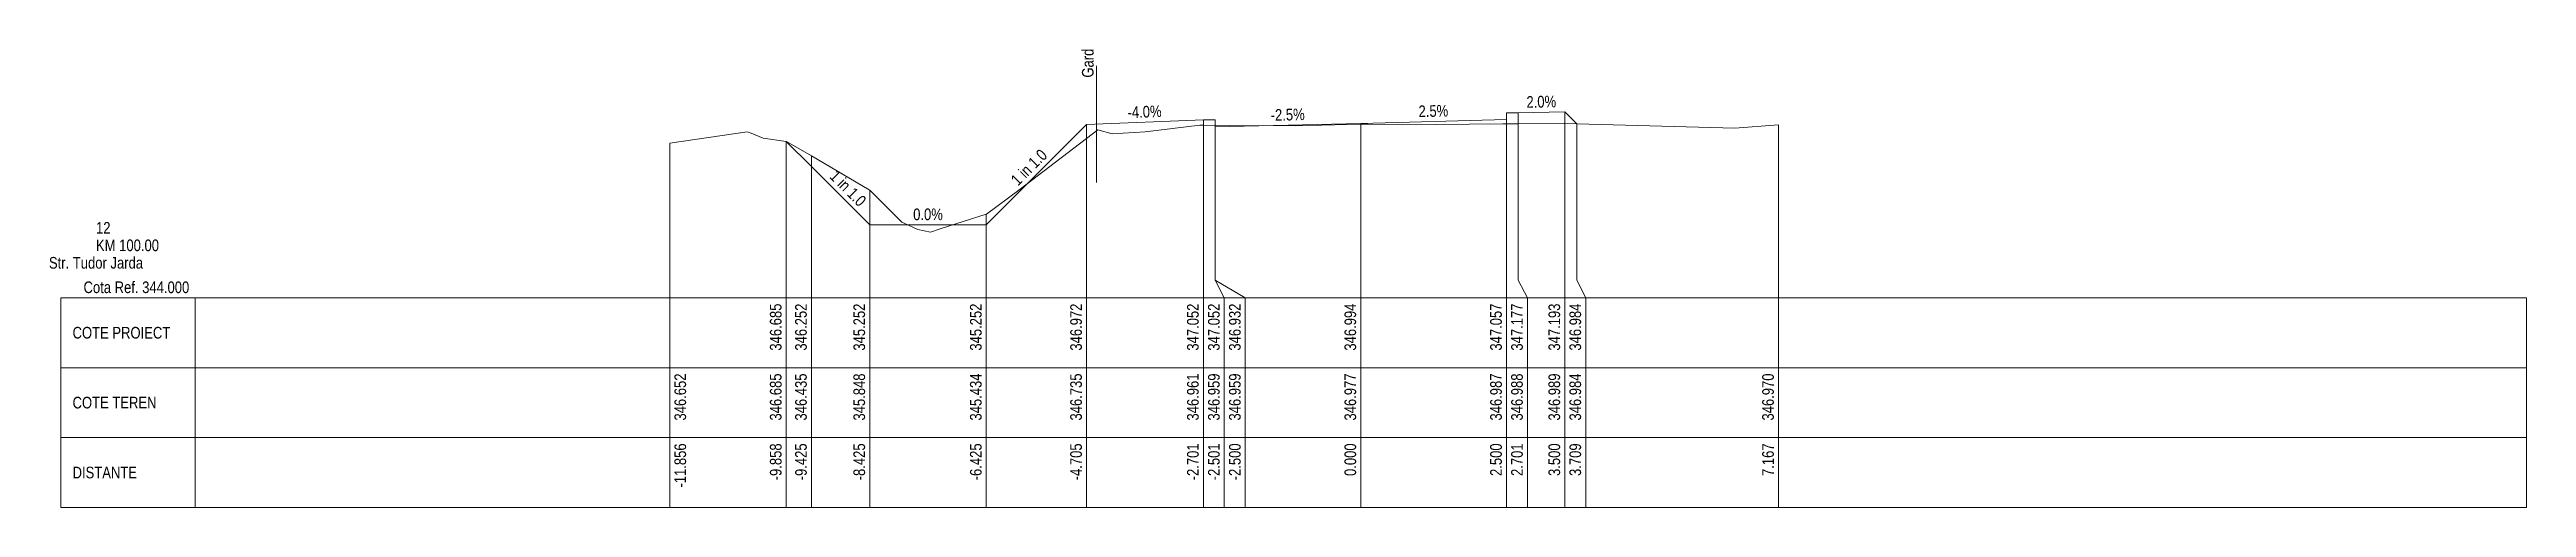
# Model space of a CAD drawing. Extents: x 1 to 634, y 0 to 594.
# Drawn here: x 0.5 to 43, y 106.6 to 114.46 of the extents above; entities that cross this region are included whole.
import ezdxf
from ezdxf.enums import TextEntityAlignment as Align

# ---------------------------------------------------------------- set-up
doc = ezdxf.new("R2010")
doc.units = 0
doc.header["$MEASUREMENT"] = 0
doc.layers.add('ARD-No Plot', color=1, linetype='Continuous', lineweight=0, plot=False)
for name, color, linetype, lineweight in [('DESIGN-TEXT', 7, 'Continuous', 0), ('EXISTING-TEXT', 7, 'Continuous', 0), ('LINES', 7, 'Continuous', 0), ('Text', 7, 'Continuous', 0), ('X-RL', 7, 'Continuous', 0), ('XPLOT-DESIGN', 5, 'Continuous', 0), ('XPLOT-EXISTING', 3, 'Continuous', 0), ('XPLOT-GRADE', 7, 'Continuous', 0), ('XPLOT-KM', 7, 'Continuous', 0), ('XPLOT-TITLE', 7, 'Continuous', 0)]:
    doc.layers.add(name, color=color, linetype=linetype, lineweight=lineweight)
doc.styles.add('$0$$0$Arial', font='arial.ttf', dxfattribs={"width": 0.8})

msp = doc.modelspace()

# ---------------------------------------------------------------- texts
at = {"layer": 'ARD-No Plot', "style": '$0$$0$Arial', "width": 0.8}
msp.add_text('Str. Tudor Jarda', height=0.2, dxfattribs=at).set_placement((1.3, 110.7), align=Align.CENTER)
at = {"layer": 'DESIGN-TEXT', "style": '$0$$0$Arial', "width": 0.8}
for s, p in [('346.685', (13.062, 110.1)), ('346.252', (13.495, 110.1)), ('345.252', (14.495, 110.1)), ('345.252', (16.495, 110.1)), ('346.972', (18.215, 110.1)), ('347.052', (20.219, 110.1)), ('347.052', (20.579, 110.1)), ('346.932', (20.939, 110.1)), ('346.994', (22.92, 110.1)), ('347.057', (25.42, 110.1)), ('347.177', (25.78, 110.1)), ('347.193', (26.42, 110.1)), ('346.984', (26.78, 110.1))]:
    msp.add_text(s, height=0.2, rotation=90, dxfattribs=at).set_placement(p, align=Align.RIGHT)
at = {"layer": 'EXISTING-TEXT', "style": '$0$$0$Arial', "width": 0.8}
for s, p in [('346.652', (11.424, 108.9)), ('346.685', (13.062, 108.9)), ('346.435', (13.495, 108.9)), ('345.848', (14.495, 108.9)), ('345.434', (16.495, 108.9)), ('346.735', (18.215, 108.9)), ('346.961', (20.219, 108.9)), ('346.959', (20.579, 108.9)), ('346.959', (20.939, 108.9)), ('346.977', (22.92, 108.9)), ('346.977', (22.92, 108.9)), ('346.987', (25.42, 108.9)), ('346.988', (25.78, 108.9)), ('346.989', (26.42, 108.9)), ('346.984', (26.78, 108.9)), ('346.970', (30.087, 108.9))]:
    msp.add_text(s, height=0.2, rotation=90, dxfattribs=at).set_placement(p, align=Align.RIGHT)
at = {"layer": 'Text', "style": '$0$$0$Arial', "width": 0.8}
msp.add_text('Gard', height=0.2, rotation=90, dxfattribs=at).set_placement((18.416, 113.979))
for s, p in [('-11.856', (11.424, 107.7)), ('-11.856', (11.424, 107.7)), ('-9.858', (13.062, 107.7)), ('-9.858', (13.062, 107.7)), ('-9.858', (13.062, 107.7)), ('-9.425', (13.495, 107.7)), ('-9.425', (13.495, 107.7)), ('-9.425', (13.495, 107.7)), ('-8.425', (14.495, 107.7)), ('-8.425', (14.495, 107.7)), ('-8.425', (14.495, 107.7)), ('-6.425', (16.495, 107.7)), ('-6.425', (16.495, 107.7)), ('-6.425', (16.495, 107.7)), ('-4.705', (18.215, 107.7)), ('-4.705', (18.215, 107.7)), ('-4.705', (18.215, 107.7)), ('-2.701', (20.219, 107.7)), ('-2.701', (20.219, 107.7)), ('-2.701', (20.219, 107.7)), ('-2.501', (20.579, 107.7)), ('-2.501', (20.579, 107.7)), ('-2.501', (20.579, 107.7)), ('-2.500', (20.939, 107.7)), ('-2.500', (20.939, 107.7)), ('-2.500', (20.939, 107.7)), ('0.000', (22.92, 107.7)), ('0.000', (22.92, 107.7)), ('0.000', (22.92, 107.7)), ('2.500', (25.42, 107.7)), ('2.500', (25.42, 107.7)), ('2.500', (25.42, 107.7)), ('2.701', (25.78, 107.7)), ('2.701', (25.78, 107.7)), ('2.701', (25.78, 107.7)), ('3.500', (26.42, 107.7)), ('3.500', (26.42, 107.7)), ('3.500', (26.42, 107.7)), ('3.709', (26.78, 107.7)), ('3.709', (26.78, 107.7)), ('3.709', (26.78, 107.7)), ('7.167', (30.087, 107.7)), ('7.167', (30.087, 107.7))]:
    msp.add_text(s, height=0.2, rotation=90, dxfattribs=at).set_placement(p, align=Align.RIGHT)
at = {"layer": 'X-RL', "style": '$0$$0$Arial', "width": 0.8}
msp.add_text('Cota Ref. 344.000', height=0.2, dxfattribs=at).set_placement((2.9, 110.28), align=Align.RIGHT)
at = {"layer": 'XPLOT-GRADE', "style": '$0$$0$Arial', "width": 0.8}
for s, rotation, p in [('-4.0%', 2.2906, (19.294, 113.292)), ('2.5%', 1.4321, (24.248, 113.306)), ('2.0%', 1.1458, (26.099, 113.465)), ('-2.5%', 1.4321, (21.748, 113.243)), ('1 in 1.0', 45, (17.378, 112.368)), ('1 in 1.0', 315, (14.132, 112.008)), ('0.0%', 0, (15.575, 111.532))]:
    msp.add_text(s, height=0.2, rotation=rotation, dxfattribs=at).set_placement(p, align=Align.CENTER)
at = {"layer": 'XPLOT-KM', "style": '$0$$0$Arial', "width": 0.8}
for s, p in [('12', (1.3, 111.3)), ('KM 100.00', (1.3, 111))]:
    msp.add_text(s, height=0.2, dxfattribs=at).set_placement(p)
at = {"layer": 'XPLOT-TITLE', "style": '$0$$0$Arial', "width": 0.8}
for s, p in [('COTE PROIECT', (0.898, 109.5)), ('COTE TEREN', (0.898, 108.3)), ('DISTANTE', (0.898, 107.1))]:
    msp.add_text(s, height=0.2, dxfattribs=at).set_placement(p)

# ---------------------------------------------------------------- linework, layer by layer
at = {"layer": 'LINES'}
for p, q in [((18.466, 114.179), (18.466, 112.179)), ((18.295, 110.5), (18.295, 113.172)), ((18.295, 110.5), (18.295, 113.172)), ((18.295, 110.5), (18.295, 113.172)), ((20.299, 110.5), (20.299, 113.252)), ((20.299, 110.5), (20.299, 113.252)), ((20.299, 110.5), (20.299, 113.252)), ((20.499, 110.5), (20.499, 113.252)), ((20.499, 110.5), (20.499, 113.252)), ((20.499, 110.5), (20.499, 113.252)), ((20.5, 110.5), (20.5, 113.159)), ((20.5, 110.5), (20.5, 113.159)), ((20.5, 110.5), (20.5, 113.159)), ((23, 110.5), (23, 113.194)), ((23, 110.5), (23, 113.194)), ((23, 110.5), (23, 113.194)), ((25.5, 110.5), (25.5, 113.257)), ((25.5, 110.5), (25.5, 113.257)), ((25.5, 110.5), (25.5, 113.257)), ((25.701, 110.5), (25.701, 113.377)), ((25.701, 110.5), (25.701, 113.377)), ((25.701, 110.5), (25.701, 113.377)), ((26.5, 110.5), (26.5, 113.393)), ((26.5, 110.5), (26.5, 113.393)), ((26.5, 110.5), (26.5, 113.393)), ((26.709, 110.5), (26.709, 113.184)), ((26.709, 110.5), (26.709, 113.184)), ((26.709, 110.5), (26.709, 113.184)), ((30.167, 110.5), (30.167, 113.17)), ((30.167, 110.5), (30.167, 113.17)), ((11.144, 110.5), (11.144, 112.852)), ((11.144, 110.5), (11.144, 112.852)), ((13.142, 110.5), (13.142, 112.885)), ((13.142, 110.5), (13.142, 112.885)), ((13.142, 110.5), (13.142, 112.885)), ((13.575, 110.5), (13.575, 112.635)), ((13.575, 110.5), (13.575, 112.635)), ((13.575, 110.5), (13.575, 112.635)), ((14.575, 110.5), (14.575, 112.048)), ((14.575, 110.5), (14.575, 112.048)), ((14.575, 110.5), (14.575, 112.048)), ((16.575, 110.5), (16.575, 111.634)), ((16.575, 110.5), (16.575, 111.634)), ((16.575, 110.5), (16.575, 111.634)), ((11.144, 110.2), (11.144, 110.5)), ((11.144, 110.2), (11.144, 110.5)), ((13.142, 110.2), (13.142, 110.5)), ((13.142, 110.2), (13.142, 110.5)), ((13.142, 110.2), (13.142, 110.5)), ((13.575, 110.2), (13.575, 110.5)), ((13.575, 110.2), (13.575, 110.5)), ((13.575, 110.2), (13.575, 110.5)), ((14.575, 110.2), (14.575, 110.5)), ((14.575, 110.2), (14.575, 110.5)), ((14.575, 110.2), (14.575, 110.5)), ((16.575, 110.2), (16.575, 110.5)), ((16.575, 110.2), (16.575, 110.5)), ((16.575, 110.2), (16.575, 110.5)), ((18.295, 110.2), (18.295, 110.5)), ((18.295, 110.2), (18.295, 110.5)), ((18.295, 110.2), (18.295, 110.5)), ((20.299, 110.2), (20.299, 110.5)), ((20.299, 110.2), (20.299, 110.5)), ((20.299, 110.2), (20.299, 110.5)), ((20.659, 110.2), (20.499, 110.5)), ((20.659, 110.2), (20.499, 110.5)), ((20.659, 110.2), (20.499, 110.5)), ((21.019, 110.2), (20.5, 110.5)), ((21.019, 110.2), (20.5, 110.5)), ((21.019, 110.2), (20.5, 110.5)), ((23, 110.2), (23, 110.5)), ((23, 110.2), (23, 110.5)), ((23, 110.2), (23, 110.5)), ((25.5, 110.2), (25.5, 110.5)), ((25.5, 110.2), (25.5, 110.5)), ((25.5, 110.2), (25.5, 110.5)), ((25.86, 110.2), (25.701, 110.5)), ((25.86, 110.2), (25.701, 110.5)), ((25.86, 110.2), (25.701, 110.5)), ((26.5, 110.2), (26.5, 110.5)), ((26.5, 110.2), (26.5, 110.5)), ((26.5, 110.2), (26.5, 110.5)), ((26.86, 110.2), (26.709, 110.5)), ((26.86, 110.2), (26.709, 110.5)), ((26.86, 110.2), (26.709, 110.5)), ((30.167, 110.2), (30.167, 110.5)), ((30.167, 110.2), (30.167, 110.5)), ((0.698, 109), (0.698, 110.2)), ((0.698, 110.2), (3, 110.2)), ((3, 106.6), (3, 110.2)), ((3, 110.2), (43, 110.2)), ((11.144, 106.6), (11.144, 110.2)), ((11.144, 106.6), (11.144, 110.2)), ((13.142, 106.6), (13.142, 110.2)), ((13.142, 106.6), (13.142, 110.2)), ((13.142, 106.6), (13.142, 110.2)), ((13.575, 106.6), (13.575, 110.2)), ((13.575, 106.6), (13.575, 110.2)), ((13.575, 106.6), (13.575, 110.2)), ((14.575, 106.6), (14.575, 110.2)), ((14.575, 106.6), (14.575, 110.2)), ((14.575, 106.6), (14.575, 110.2)), ((16.575, 106.6), (16.575, 110.2)), ((16.575, 106.6), (16.575, 110.2)), ((16.575, 106.6), (16.575, 110.2)), ((18.295, 106.6), (18.295, 110.2)), ((18.295, 106.6), (18.295, 110.2)), ((18.295, 106.6), (18.295, 110.2)), ((20.299, 106.6), (20.299, 110.2)), ((20.299, 106.6), (20.299, 110.2)), ((20.299, 106.6), (20.299, 110.2)), ((20.659, 106.6), (20.659, 110.2)), ((20.659, 106.6), (20.659, 110.2)), ((20.659, 106.6), (20.659, 110.2)), ((21.019, 106.6), (21.019, 110.2)), ((21.019, 106.6), (21.019, 110.2)), ((21.019, 106.6), (21.019, 110.2)), ((23, 106.6), (23, 110.2)), ((23, 106.6), (23, 110.2)), ((23, 106.6), (23, 110.2)), ((25.5, 106.6), (25.5, 110.2)), ((25.5, 106.6), (25.5, 110.2)), ((25.5, 106.6), (25.5, 110.2)), ((25.86, 106.6), (25.86, 110.2)), ((25.86, 106.6), (25.86, 110.2)), ((25.86, 106.6), (25.86, 110.2)), ((26.5, 106.6), (26.5, 110.2)), ((26.5, 106.6), (26.5, 110.2)), ((26.5, 106.6), (26.5, 110.2)), ((26.86, 106.6), (26.86, 110.2)), ((26.86, 106.6), (26.86, 110.2)), ((26.86, 106.6), (26.86, 110.2)), ((30.167, 106.6), (30.167, 110.2)), ((30.167, 106.6), (30.167, 110.2)), ((43, 106.6), (43, 110.2)), ((0.698, 107.8), (0.698, 109)), ((0.698, 109), (3, 109)), ((3, 109), (0.698, 109)), ((3, 109), (43, 109)), ((0.698, 106.6), (0.698, 107.8)), ((0.698, 107.8), (3, 107.8)), ((3, 107.8), (0.698, 107.8)), ((3, 107.8), (43, 107.8)), ((3, 106.6), (0.698, 106.6)), ((3, 106.6), (43, 106.6))]:
    msp.add_line(p, q, dxfattribs=at)
at = {"layer": 'XPLOT-DESIGN'}
for p, q in [((16.575, 111.452), (18.295, 113.172)), ((18.295, 113.172), (20.299, 113.252)), ((20.299, 113.252), (20.499, 113.252)), ((20.499, 113.252), (20.5, 113.132)), ((20.5, 113.132), (23, 113.194)), ((23, 113.194), (25.5, 113.257)), ((25.5, 113.257), (25.501, 113.377)), ((25.501, 113.377), (25.701, 113.377)), ((25.701, 113.377), (26.5, 113.393)), ((26.5, 113.393), (26.709, 113.184)), ((13.142, 112.885), (13.575, 112.452)), ((13.575, 112.452), (14.575, 111.452)), ((14.575, 111.452), (16.575, 111.452))]:
    msp.add_line(p, q, dxfattribs=at)
at = {"layer": 'XPLOT-EXISTING'}
for p, q in [((11.144, 112.852), (12.474, 113.047)), ((12.474, 113.047), (12.511, 113.035)), ((18.295, 112.935), (18.491, 113.084)), ((18.491, 113.084), (18.736, 113.015)), ((18.736, 113.015), (19.298, 113.047)), ((19.298, 113.047), (20.237, 113.161)), ((20.237, 113.161), (20.299, 113.161)), ((20.299, 113.161), (20.499, 113.159)), ((20.499, 113.159), (20.5, 113.159)), ((20.5, 113.159), (21.886, 113.149)), ((21.886, 113.149), (23, 113.177)), ((23, 113.177), (23.12, 113.18)), ((23, 113.177), (23, 113.177)), ((23.12, 113.18), (23.722, 113.166)), ((23.722, 113.166), (25.436, 113.187)), ((25.436, 113.187), (25.5, 113.187)), ((25.5, 113.187), (25.701, 113.188)), ((25.701, 113.188), (26.492, 113.189)), ((26.492, 113.189), (26.5, 113.189)), ((26.5, 113.189), (26.709, 113.184)), ((26.709, 113.184), (29.42, 113.113)), ((29.42, 113.113), (30.167, 113.17)), ((12.511, 113.035), (12.748, 112.939)), ((12.748, 112.939), (13.142, 112.885)), ((13.142, 112.885), (13.149, 112.884)), ((13.149, 112.884), (13.575, 112.635)), ((13.575, 112.635), (14.568, 112.055)), ((17.131, 112.045), (18.295, 112.935)), ((14.568, 112.055), (14.575, 112.048)), ((14.575, 112.048), (15.127, 111.499)), ((16.576, 111.635), (17.131, 112.045)), ((15.127, 111.499), (15.401, 111.373)), ((15.401, 111.373), (15.616, 111.325)), ((15.616, 111.325), (15.782, 111.383)), ((15.782, 111.383), (16.575, 111.634)), ((16.575, 111.634), (16.576, 111.635))]:
    msp.add_line(p, q, dxfattribs=at)

msp.set_redraw_order([(e.dxf.handle, doc.entitydb.next_handle()) for e in msp.query("TEXT MTEXT ATTDEF DIMENSION ARC_DIMENSION")])  # texts and dimensions are drawn at this point

doc.saveas('drawing.dxf')
